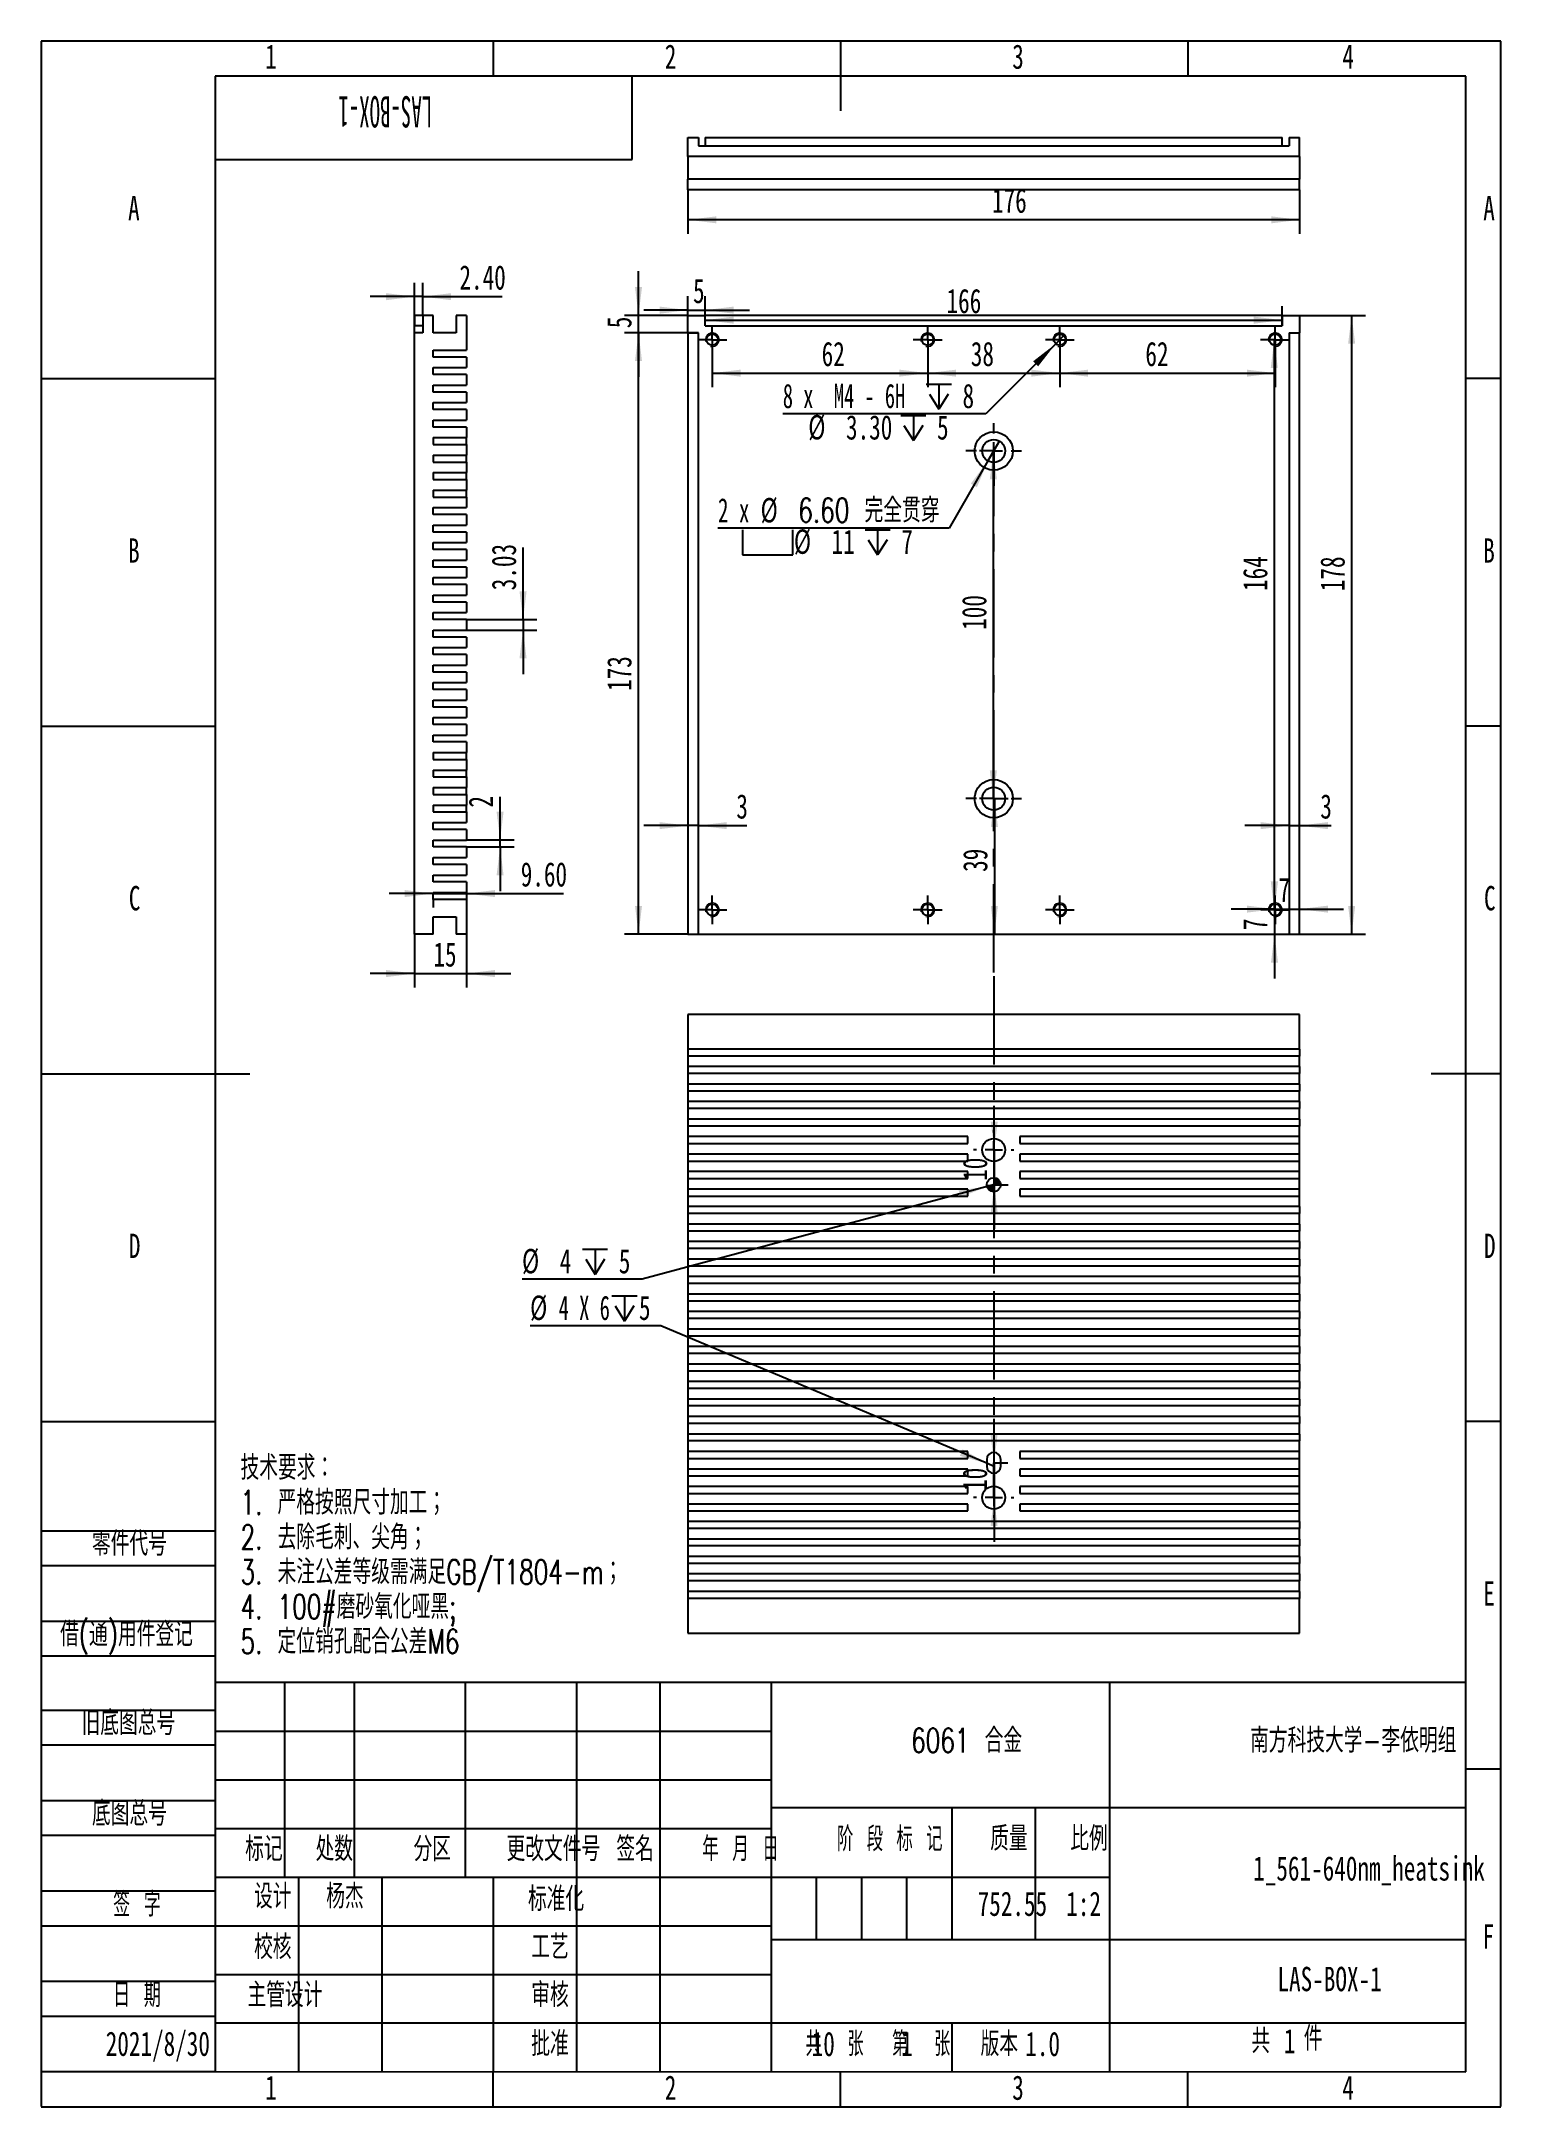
# Model space of a CAD drawing. Header units: millimetres. Extents: x 0 to 210, y 0 to 297.
import ezdxf

# ---------------------------------------------------------------- set-up
doc = ezdxf.new("R2010")
doc.units = ezdxf.units.MM
doc.linetypes.add('CENTERX2', pattern=[20.32, 12.7, -2.54, 2.54, -2.54])
doc.layers.add('图框', color=7, linetype='Continuous')
doc.layers.add('图纸格式', color=7, linetype='Continuous')
doc.styles.add('SLDTEXTSTYLE0', font='TXT', dxfattribs={"width": 0.7, "bigfont": 'bigfont'})
doc.styles.add('SLDTEXTSTYLE1', font='TXT', dxfattribs={"width": 0.62, "bigfont": 'bigfont'})
doc.styles.add('SLDTEXTSTYLE2', font='TXT', dxfattribs={"width": 0.614286, "bigfont": 'bigfont'})
doc.styles.add('SLDTEXTSTYLE3', font='TXT', dxfattribs={"width": 0.6, "bigfont": 'bigfont'})
doc.styles.add('SLDTEXTSTYLE4', font='TXT', dxfattribs={"width": 0.633333, "bigfont": 'bigfont'})
doc.styles.add('SLDTEXTSTYLE5', font='TXT', dxfattribs={"width": 0.7})
doc.styles.add('SLDTEXTSTYLE6', font='TXT', dxfattribs={"width": 0.49})
doc.styles.add('SLDTEXTSTYLE7', font='TXT', dxfattribs={"width": 0.633333})
doc.styles.add('SLDTEXTSTYLE8', font='TXT', dxfattribs={"width": 0.616667})
doc.styles.add('SLDTEXTSTYLE9', font='TXT', dxfattribs={"width": 0.62})
doc.dimstyles.new('SLDDIMSTYLE0', dxfattribs={"dimtxt": 3.5, "dimasz": 4.08, "dimexe": 0, "dimexo": 0.0625, "dimgap": 0.875, "dimtad": 2, "dimlfac": 2, "dimrnd": 1e-09, "dimzin": 12, "dimdsep": 46, "dimtxsty": 'SLDTEXTSTYLE5', "dimsah": 1, "dimcen": 0.09, "dimadec": 0, "dimazin": 3, "dimtfac": 1, "dimtofl": 0, "dimtmove": 0, "dimatfit": 3, "dimfxl": 0, "dimfrac": 2, "dimtolj": 1, "dimtzin": 12, "dimarcsym": 0})
doc.dimstyles.new('SLDDIMSTYLE1', dxfattribs={"dimtxt": 3.5, "dimasz": 4.08, "dimexe": 0, "dimexo": 0.0625, "dimgap": 0.875, "dimtad": 2, "dimlfac": 2, "dimrnd": 1e-09, "dimzin": 12, "dimdsep": 46, "dimtxsty": 'SLDTEXTSTYLE5', "dimsah": 1, "dimcen": 0.09, "dimadec": 0, "dimazin": 3, "dimtfac": 1, "dimtmove": 0, "dimatfit": 0, "dimfxl": 0, "dimfrac": 2, "dimtolj": 1, "dimtzin": 12, "dimarcsym": 0})
doc.dimstyles.new('SLDDIMSTYLE2', dxfattribs={"dimtxt": 3.5, "dimasz": 4.08, "dimexe": 0, "dimexo": 0.0625, "dimgap": 0.875, "dimtad": 0, "dimtih": 1, "dimtoh": 1, "dimlfac": 2, "dimrnd": 1e-09, "dimzin": 4, "dimdsep": 46, "dimtxsty": 'SLDTEXTSTYLE5', "dimblk1": 'NONE', "dimsah": 1, "dimcen": 0, "dimadec": 0, "dimazin": 1, "dimtfac": 1, "dimtmove": 0, "dimatfit": 3, "dimldrblk": 'NONE', "dimfxl": 0, "dimfrac": 2, "dimtolj": 1, "dimtzin": 12, "dimarcsym": 0})
doc.dimstyles.new('SLDDIMSTYLE3', dxfattribs={"dimtxt": 3.5, "dimasz": 4.08, "dimexe": 0, "dimexo": 0.0625, "dimgap": 0.875, "dimtad": 0, "dimtih": 1, "dimtoh": 1, "dimdec": 6, "dimlfac": 2, "dimrnd": 1e-09, "dimzin": 12, "dimdsep": 46, "dimtxsty": 'SLDTEXTSTYLE5', "dimblk1": 'NONE', "dimsah": 1, "dimcen": 0, "dimadec": 0, "dimazin": 3, "dimtfac": 1, "dimtmove": 0, "dimatfit": 3, "dimldrblk": 'NONE', "dimfxl": 0, "dimfrac": 2, "dimtolj": 1, "dimtzin": 12, "dimarcsym": 0})
doc.dimstyles.new('SLDDIMSTYLE4', dxfattribs={"dimtxt": 3.5, "dimasz": 4.08, "dimexe": 0, "dimexo": 0.0625, "dimgap": 0.875, "dimtad": 2, "dimlfac": 2, "dimrnd": 1e-09, "dimzin": 4, "dimdsep": 46, "dimtxsty": 'SLDTEXTSTYLE5', "dimsah": 1, "dimcen": 0.09, "dimadec": 0, "dimazin": 1, "dimtfac": 1, "dimtmove": 0, "dimatfit": 0, "dimfxl": 0, "dimfrac": 2, "dimtolj": 1, "dimtzin": 12, "dimarcsym": 0})
doc.dimstyles.new('SLDDIMSTYLE5', dxfattribs={"dimtxt": 3.5, "dimasz": 4.08, "dimexe": 0, "dimexo": 0.0625, "dimgap": 0.875, "dimtad": 0, "dimtih": 1, "dimtoh": 1, "dimdec": 6, "dimlfac": 2, "dimrnd": 1e-09, "dimzin": 12, "dimdsep": 46, "dimtxsty": 'SLDTEXTSTYLE5', "dimblk1": 'NONE', "dimsah": 1, "dimcen": 0, "dimadec": 0, "dimazin": 3, "dimtfac": 1, "dimtmove": 0, "dimatfit": 3, "dimldrblk": 'NONE', "dimfxl": 0, "dimfrac": 2, "dimtolj": 1, "dimtzin": 12, "dimarcsym": 0})
doc.dimstyles.new('SLDDIMSTYLE6', dxfattribs={"dimtxt": 3.5, "dimasz": 4.08, "dimexe": 0, "dimexo": 0.0625, "dimgap": 0.875, "dimtad": 0, "dimtih": 1, "dimtoh": 1, "dimdec": 6, "dimlfac": 2, "dimrnd": 1e-09, "dimzin": 12, "dimdsep": 46, "dimtxsty": 'SLDTEXTSTYLE5', "dimsah": 1, "dimcen": 0, "dimadec": 0, "dimazin": 3, "dimtfac": 1, "dimtofl": 0, "dimtmove": 0, "dimatfit": 3, "dimfxl": 0, "dimfrac": 2, "dimtolj": 1, "dimtzin": 12, "dimarcsym": 0})

msp = doc.modelspace()

# ---------------------------------------------------------------- texts
at = {"color": 7, "linetype": 'Continuous', "lineweight": 0, "char_height": 3.5, "attachment_point": 2, "style": 'SLDTEXTSTYLE5'}
for s, insert in [('1', (33.04444444, 296.54775852)), ('2', (90.54444444, 296.54775852)), ('3', (140.54444444, 296.54775852)), ('4', (188.04444444, 296.54775852))]:
    msp.add_mtext(s, dxfattribs=dict(at, insert=insert))
at = {"layer": '图框', "insert": (49.49480756, 284.60815616), "char_height": 4.5, "attachment_point": 2, "rotation": 180, "style": 'SLDTEXTSTYLE6'}
msp.add_mtext('LAS-BOX-1', dxfattribs=at)
at = {"layer": '图框', "char_height": 3.5}
for s, insert, attachment_point, style in [('A', (13.32031252, 274.77069777), 2, 'SLDTEXTSTYLE5'), ('A', (208.32031252, 274.77069777), 2, 'SLDTEXTSTYLE5'), ('B', (13.32031252, 225.52069777), 2, 'SLDTEXTSTYLE5'), ('B', (208.32031252, 225.52069777), 2, 'SLDTEXTSTYLE5'), ('C', (13.42725694, 175.52069777), 2, 'SLDTEXTSTYLE5'), ('C', (208.42725694, 175.52069777), 2, 'SLDTEXTSTYLE5'), ('D', (13.42968752, 125.52069777), 2, 'SLDTEXTSTYLE5'), ('D', (208.42968752, 125.52069777), 2, 'SLDTEXTSTYLE5'), ('零件代号', (7.29211667, 82.70329204), 1, 'SLDTEXTSTYLE0'), ('E', (208.31788194, 75.52069777), 2, 'SLDTEXTSTYLE5'), ('借(通)用件登记', (2.70461632, 69.67773255), 1, 'SLDTEXTSTYLE0'), ('旧底图总号', (5.79211643, 56.90530001), 1, 'SLDTEXTSTYLE0'), ('6061 合金', (133.15133933, 54.39905289), 2, 'SLDTEXTSTYLE0'), ('南方科技大学-李依明组', (188.77901833, 54.39905289), 2, 'SLDTEXTSTYLE0'), ('底图总号', (7.29211667, 43.88526413), 1, 'SLDTEXTSTYLE0'), ('标记', (32.04010752, 38.78855981), 2, 'SLDTEXTSTYLE0'), ('处数', (42.16063697, 38.78855981), 2, 'SLDTEXTSTYLE0'), ('分区', (56.25990084, 38.78855981), 2, 'SLDTEXTSTYLE0'), ('更改文件号', (73.68047433, 38.78855981), 2, 'SLDTEXTSTYLE0'), ('签名', (85.44110771, 38.78855981), 2, 'SLDTEXTSTYLE0'), ('年 月 日', (100.61729645, 38.78855981), 2, 'SLDTEXTSTYLE1'), ('阶 段 标 记', (122.08305005, 40.21624708), 2, 'SLDTEXTSTYLE2'), ('质量', (139.22666099, 40.28618167), 2, 'SLDTEXTSTYLE0'), ('比例', (150.75914226, 40.28618167), 2, 'SLDTEXTSTYLE0'), ('1_561-640nm_heatsink', (191.04672593, 35.99341121), 2, 'SLDTEXTSTYLE5'), ('签 字', (13.76749305, 30.80699396), 2, 'SLDTEXTSTYLE4'), ('设计', (33.31082705, 31.97276116), 2, 'SLDTEXTSTYLE0'), ('杨杰', (43.69188705, 31.97276145), 2, 'SLDTEXTSTYLE0'), ('标准化', (74.07404119, 31.59203863), 2, 'SLDTEXTSTYLE0'), ('752.55', (139.73247117, 30.90835364), 2, 'SLDTEXTSTYLE5'), ('1:2', (149.98622562, 30.90835364), 2, 'SLDTEXTSTYLE5'), ('校核', (33.31082705, 24.70216765), 2, 'SLDTEXTSTYLE0'), ('工艺', (73.19661051, 24.70216765), 2, 'SLDTEXTSTYLE0'), ('F', (208.22430554, 26.21096062), 2, 'SLDTEXTSTYLE5'), ('日 期', (13.76749305, 17.7869982), 2, 'SLDTEXTSTYLE4'), ('主管设计', (35.06082713, 17.78791054), 2, 'SLDTEXTSTYLE0'), ('审核', (73.19661051, 17.79738322), 2, 'SLDTEXTSTYLE0'), ('LAS-BOX-1', (185.37745564, 20.08420473), 2, 'SLDTEXTSTYLE5'), ('2021/8/30', (16.76850515, 10.77839845), 2, 'SLDTEXTSTYLE5'), ('批准', (73.19904103, 10.77839816), 2, 'SLDTEXTSTYLE0'), ('共  张', (114.13669954, 10.74831967), 2, 'SLDTEXTSTYLE3'), ('10', (110.84850132, 10.74831996), 1, 'SLDTEXTSTYLE5'), ('第  张', (126.6114846, 10.74831967), 2, 'SLDTEXTSTYLE3'), ('1', (123.72354153, 10.74831996), 1, 'SLDTEXTSTYLE5'), ('版本', (137.85227334, 10.74831967), 2, 'SLDTEXTSTYLE0'), ('1.0', (141.58901891, 10.74831996), 1, 'SLDTEXTSTYLE5'), ('共', (174.12816581, 11.16637501), 1, 'SLDTEXTSTYLE0'), ('件', (181.66002737, 11.52216087), 1, 'SLDTEXTSTYLE0'), ('1', (33.04444444, 4.46096062), 2, 'SLDTEXTSTYLE5'), ('2', (90.54444444, 4.46096062), 2, 'SLDTEXTSTYLE5'), ('3', (140.54444444, 4.46096062), 2, 'SLDTEXTSTYLE5'), ('4', (188.04444444, 4.46096062), 2, 'SLDTEXTSTYLE5')]:
    msp.add_mtext(s, dxfattribs=dict(at, insert=insert, attachment_point=attachment_point, style=style))
at = {"layer": '图纸格式', "insert": (178.79285063, 11.1663753), "char_height": 3.5, "attachment_point": 1, "style": 'SLDTEXTSTYLE5'}
msp.add_mtext('1', dxfattribs=at)

# ---------------------------------------------------------------- blocks, each defined once
blk = doc.blocks.new('SW_NOTE_0')
at = {"layer": '图纸格式', "color": 0, "char_height": 3.5, "attachment_point": 1, "style": 'SLDTEXTSTYLE0'}
for s, insert in [('技术要求：', (0, 4.51)), ('1. 严格按照尺寸加工；', (0, -0.49)), ('2. 去除毛刺、尖角；', (0, -5.49)), ('3. 未注公差等级需满足GB/T1804-m；', (0, -10.49)), ('4. 100#磨砂氧化哑黑;', (0, -15.49)), ('5. 定位销孔配合公差M6', (0, -20.49))]:
    blk.add_mtext(s, dxfattribs=dict(at, insert=insert))
blk = doc.blocks.new('_D')
at = {"layer": '图纸格式'}
for p, q in [((181.05, 257.59), (190.55, 257.59)), ((188.55, 257.59), (188.55, 168.59)), ((181.05, 168.59), (190.55, 168.59))]:
    blk.add_line(p, q, dxfattribs=at)
for points in [[(188.55, 257.59), (188.04, 253.51), (189.06, 253.51)], [(188.55, 168.59), (189.06, 172.67), (188.04, 172.67)]]:
    blk.add_solid(points, dxfattribs=at)
at = {"layer": '图纸格式', "insert": (184.04, 217.92), "char_height": 3.5, "attachment_point": 1, "rotation": 90, "style": 'SLDTEXTSTYLE5'}
blk.add_mtext('178', dxfattribs=at)
blk = doc.blocks.new('_D_1')
at = {"layer": '图纸格式'}
for p, q in [((127.55, 252.01), (127.55, 247.28)), ((146.55, 252.01), (146.55, 247.28)), ((127.55, 249.28), (146.55, 249.28))]:
    blk.add_line(p, q, dxfattribs=at)
for points in [[(127.55, 249.28), (131.63, 248.77), (131.63, 249.78)], [(146.55, 249.28), (142.47, 249.78), (142.47, 248.77)]]:
    blk.add_solid(points, dxfattribs=at)
at = {"layer": '图纸格式', "insert": (133.75, 253.79), "char_height": 3.5, "attachment_point": 1, "style": 'SLDTEXTSTYLE5'}
blk.add_mtext('38', dxfattribs=at)
blk = doc.blocks.new('_D_2')
at = {"layer": '图纸格式'}
for p, q in [((146.55, 252.01), (146.55, 247.28)), ((177.55, 252.01), (177.55, 247.28)), ((146.55, 249.28), (177.55, 249.28))]:
    blk.add_line(p, q, dxfattribs=at)
for points in [[(146.55, 249.28), (150.63, 248.77), (150.63, 249.78)], [(177.55, 249.28), (173.47, 249.78), (173.47, 248.77)]]:
    blk.add_solid(points, dxfattribs=at)
at = {"layer": '图纸格式', "insert": (158.87, 253.79), "char_height": 3.5, "attachment_point": 1, "style": 'SLDTEXTSTYLE5'}
blk.add_mtext('62', dxfattribs=at)
blk = doc.blocks.new('_D_3')
at = {"layer": '图纸格式'}
for p, q in [((96.55, 254.09), (96.55, 247.28)), ((127.55, 252.01), (127.55, 247.28)), ((96.55, 249.28), (127.55, 249.28))]:
    blk.add_line(p, q, dxfattribs=at)
for points in [[(96.55, 249.28), (100.63, 248.77), (100.63, 249.78)], [(127.55, 249.28), (123.47, 249.78), (123.47, 248.77)]]:
    blk.add_solid(points, dxfattribs=at)
at = {"layer": '图纸格式', "insert": (112.29, 253.79), "char_height": 3.5, "attachment_point": 1, "style": 'SLDTEXTSTYLE5'}
blk.add_mtext('62', dxfattribs=at)
blk = doc.blocks.new('_D_4')
at = {"layer": '图纸格式'}
for p, q in [((177.55, 254.09), (175.42, 254.09)), ((177.42, 254.09), (177.42, 172.09))]:
    blk.add_line(p, q, dxfattribs=at)
for points in [[(177.42, 254.09), (176.91, 250.01), (177.93, 250.01)], [(177.42, 172.09), (177.93, 176.17), (176.91, 176.17)]]:
    blk.add_solid(points, dxfattribs=at)
at = {"layer": '图纸格式', "insert": (172.91, 217.95), "char_height": 3.5, "attachment_point": 1, "rotation": 90, "style": 'SLDTEXTSTYLE5'}
blk.add_mtext('164', dxfattribs=at)
blk = doc.blocks.new('_D_5')
at = {"layer": '图纸格式'}
for p, q in [((137.05, 238.09), (134.99, 238.09)), ((136.99, 238.09), (136.99, 188.09)), ((137.05, 188.09), (134.99, 188.09))]:
    blk.add_line(p, q, dxfattribs=at)
for points in [[(136.99, 238.09), (136.48, 234.01), (137.5, 234.01)], [(136.99, 188.09), (137.5, 192.17), (136.48, 192.17)]]:
    blk.add_solid(points, dxfattribs=at)
at = {"layer": '图纸格式', "insert": (132.48, 212.36), "char_height": 3.5, "attachment_point": 1, "rotation": 90, "style": 'SLDTEXTSTYLE5'}
blk.add_mtext('100', dxfattribs=at)
blk = doc.blocks.new('_D_6')
at = {"layer": '图纸格式'}
for p, q in [((137.05, 188.09), (139.14, 188.09)), ((137.14, 188.09), (137.14, 168.59))]:
    blk.add_line(p, q, dxfattribs=at)
for points in [[(137.14, 188.09), (136.63, 184.01), (137.65, 184.01)], [(137.14, 168.59), (137.65, 172.67), (136.63, 172.67)]]:
    blk.add_solid(points, dxfattribs=at)
at = {"layer": '图纸格式', "insert": (132.63, 177.55), "char_height": 3.5, "attachment_point": 1, "rotation": 90, "style": 'SLDTEXTSTYLE5'}
blk.add_mtext('39', dxfattribs=at)
blk = doc.blocks.new('_D_7')
at = {"layer": '图纸格式'}
for p, q in [((177.45, 172.09), (177.45, 178.44)), ((177.45, 172.09), (177.45, 168.59)), ((177.45, 168.59), (177.45, 162.24))]:
    blk.add_line(p, q, dxfattribs=at)
for points in [[(177.45, 172.09), (177.95, 176.17), (176.94, 176.17)], [(177.45, 168.59), (176.94, 164.51), (177.95, 164.51)]]:
    blk.add_solid(points, dxfattribs=at)
at = {"layer": '图纸格式', "insert": (172.93, 169.17), "char_height": 3.5, "attachment_point": 1, "rotation": 90, "style": 'SLDTEXTSTYLE5'}
blk.add_mtext('7', dxfattribs=at)
blk = doc.blocks.new('_D_8')
at = {"layer": '图纸格式'}
for p, q in [((177.55, 172.2), (171.2, 172.2)), ((177.55, 172.2), (181.05, 172.2)), ((181.05, 172.2), (187.4, 172.2))]:
    blk.add_line(p, q, dxfattribs=at)
for points in [[(177.55, 172.2), (173.47, 172.7), (173.47, 171.69)], [(181.05, 172.2), (185.13, 171.69), (185.13, 172.7)]]:
    blk.add_solid(points, dxfattribs=at)
at = {"layer": '图纸格式', "insert": (178.03, 176.71), "char_height": 3.5, "attachment_point": 1, "style": 'SLDTEXTSTYLE5'}
blk.add_mtext('7', dxfattribs=at)
blk = doc.blocks.new('_D_9')
at = {"layer": '图纸格式'}
for p, q in [((93.05, 184.2), (86.7, 184.2)), ((94.55, 184.2), (93.05, 184.2)), ((94.55, 184.2), (101.54, 184.2))]:
    blk.add_line(p, q, dxfattribs=at)
for points in [[(93.05, 184.2), (88.97, 184.71), (88.97, 183.7)], [(94.55, 184.2), (98.63, 183.7), (98.63, 184.71)]]:
    blk.add_solid(points, dxfattribs=at)
at = {"layer": '图纸格式', "insert": (100.01, 188.72), "char_height": 3.5, "attachment_point": 1, "style": 'SLDTEXTSTYLE5'}
blk.add_mtext('3', dxfattribs=at)
blk = doc.blocks.new('_D_10')
at = {"layer": '图纸格式'}
for p, q in [((179.55, 184.2), (173.2, 184.2)), ((179.55, 184.2), (181.05, 184.2)), ((181.05, 184.2), (185.58, 184.2))]:
    blk.add_line(p, q, dxfattribs=at)
for points in [[(179.55, 184.2), (175.47, 184.71), (175.47, 183.7)], [(181.05, 184.2), (185.13, 183.7), (185.13, 184.71)]]:
    blk.add_solid(points, dxfattribs=at)
at = {"layer": '图纸格式', "insert": (184.04, 188.72), "char_height": 3.5, "attachment_point": 1, "style": 'SLDTEXTSTYLE5'}
blk.add_mtext('3', dxfattribs=at)
blk = doc.blocks.new('_D_11')
at = {"layer": '图纸格式'}
for p, q in [((94.55, 255.09), (83.94, 255.09)), ((85.94, 168.59), (85.94, 255.09)), ((93.05, 168.59), (83.94, 168.59))]:
    blk.add_line(p, q, dxfattribs=at)
for points in [[(85.94, 255.09), (85.43, 251.01), (86.44, 251.01)], [(85.94, 168.59), (86.44, 172.67), (85.43, 172.67)]]:
    blk.add_solid(points, dxfattribs=at)
at = {"layer": '图纸格式', "insert": (81.42, 203.57), "char_height": 3.5, "attachment_point": 1, "rotation": 90, "style": 'SLDTEXTSTYLE5'}
blk.add_mtext('173', dxfattribs=at)
blk = doc.blocks.new('_D_12')
at = {"layer": '图纸格式'}
for p, q in [((95.55, 256.09), (95.55, 258.9)), ((178.55, 256.09), (178.55, 258.9)), ((95.55, 256.9), (178.55, 256.9))]:
    blk.add_line(p, q, dxfattribs=at)
for points in [[(95.55, 256.9), (99.63, 256.39), (99.63, 257.41)], [(178.55, 256.9), (174.47, 257.41), (174.47, 256.39)]]:
    blk.add_solid(points, dxfattribs=at)
at = {"layer": '图纸格式', "insert": (130.26, 261.41), "char_height": 3.5, "attachment_point": 1, "style": 'SLDTEXTSTYLE5'}
blk.add_mtext('166', dxfattribs=at)
blk = doc.blocks.new('_D_13')
at = {"layer": '图纸格式'}
for p, q in [((85.94, 257.59), (85.94, 263.94)), ((93.05, 257.59), (83.94, 257.59)), ((85.94, 255.09), (85.94, 257.59)), ((93.05, 255.09), (83.94, 255.09)), ((85.94, 255.09), (85.94, 248.74))]:
    blk.add_line(p, q, dxfattribs=at)
for points in [[(85.94, 257.59), (86.44, 261.67), (85.43, 261.67)], [(85.94, 255.09), (85.43, 251.01), (86.44, 251.01)]]:
    blk.add_solid(points, dxfattribs=at)
at = {"layer": '图纸格式', "insert": (81.42, 255.74), "char_height": 3.5, "attachment_point": 1, "rotation": 90, "style": 'SLDTEXTSTYLE5'}
blk.add_mtext('5', dxfattribs=at)
blk = doc.blocks.new('_D_14')
at = {"layer": '图纸格式'}
for p, q in [((93.05, 257.59), (93.05, 260.34)), ((95.55, 257.59), (95.55, 260.34)), ((93.05, 258.34), (86.7, 258.34)), ((93.05, 258.34), (95.55, 258.34)), ((95.55, 258.34), (101.9, 258.34))]:
    blk.add_line(p, q, dxfattribs=at)
for points in [[(93.05, 258.34), (88.97, 258.85), (88.97, 257.83)], [(95.55, 258.34), (99.63, 257.83), (99.63, 258.85)]]:
    blk.add_solid(points, dxfattribs=at)
at = {"layer": '图纸格式', "insert": (93.78, 262.85), "char_height": 3.5, "attachment_point": 1, "style": 'SLDTEXTSTYLE5'}
blk.add_mtext('5', dxfattribs=at)
blk = doc.blocks.new('SW_SYMBOL_HOLE_SPOT')
at = {"layer": '图纸格式', "color": 0}
for p, q in [((0, 875), (0, 75)), ((1600, 75), (1600, 875)), ((0, 75), (1600, 75))]:
    blk.add_line(p, q, dxfattribs=at)
blk = doc.blocks.new('SW_SYMBOL_HOLE_DEPTH')
at = {"layer": '图纸格式', "color": 0}
for p, q in [((0, 875), (800, 875)), ((400, 875), (400, 75)), ((100, 555), (400, 75)), ((700, 555), (400, 75))]:
    blk.add_line(p, q, dxfattribs=at)
blk = doc.blocks.new('_D_15')
at = {"layer": '图纸格式'}
for p, q in [((137.87, 239.52), (136.22, 236.66)), ((136.22, 236.66), (130.64, 226.98)), ((130.64, 226.98), (97.37, 226.98))]:
    blk.add_line(p, q, dxfattribs=at)
blk.add_solid([(136.22, 236.66), (133.75, 233.38), (134.63, 232.87)], dxfattribs=at)
at = {"layer": '图纸格式', "xscale": 0.004511737089201878, "yscale": 0.004511737089201878, "zscale": 0.004511737089201878}
for name, p in [('SW_SYMBOL_HOLE_SPOT', (100.92, 222.8)), ('SW_SYMBOL_HOLE_DEPTH', (118.54, 222.8))]:
    blk.add_blockref(name, p, dxfattribs=at)
at = {"layer": '图纸格式', "char_height": 3.5, "attachment_point": 1}
for s, insert, style in [('2 x', (97.37, 231.3), 'SLDTEXTSTYLE7'), ('%%c', (103.5, 231.32), 'SLDTEXTSTYLE5'), ('6.60 完全贯穿', (108.93, 231.3), 'SLDTEXTSTYLE0'), ('%%c', (108.29, 226.8), 'SLDTEXTSTYLE5'), ('11', (113.71, 226.79), 'SLDTEXTSTYLE5'), ('7', (123.75, 226.79), 'SLDTEXTSTYLE5')]:
    blk.add_mtext(s, dxfattribs=dict(at, insert=insert, style=style))
blk = doc.blocks.new('_None')
blk = doc.blocks.new('_D_16')
at = {"layer": '图纸格式'}
for p, q in [((145.97, 253.5), (135.89, 243.42)), ((147.13, 254.67), (145.97, 253.5)), ((135.89, 243.42), (106.7, 243.42))]:
    blk.add_line(p, q, dxfattribs=at)
blk.add_solid([(145.97, 253.5), (142.72, 250.98), (143.44, 250.26)], dxfattribs=at)
at = {"layer": '图纸格式', "xscale": 0.004511737089201878, "yscale": 0.004511737089201878, "zscale": 0.004511737089201878}
for p in [(127.34, 243.76), (123.68, 239.24)]:
    blk.add_blockref('SW_SYMBOL_HOLE_DEPTH', p, dxfattribs=at)
at = {"layer": '图纸格式', "char_height": 3.5, "attachment_point": 1}
for s, insert, style in [('8 x  M4 - 6H', (106.7, 247.75), 'SLDTEXTSTYLE8'), ('8', (132.56, 247.75), 'SLDTEXTSTYLE5'), ('%%c', (110.36, 243.25), 'SLDTEXTSTYLE5'), ('3.30', (115.79, 243.23), 'SLDTEXTSTYLE5'), ('5', (128.89, 243.23), 'SLDTEXTSTYLE5')]:
    blk.add_mtext(s, dxfattribs=dict(at, insert=insert, style=style))
blk = doc.blocks.new('SW_CENTERMARKSYMBOL_0')
at = {"layer": '图纸格式', "color": 0}
for p, q in [((0, 2.5), (0, 4)), ((-2.5, 0), (-4, 0)), ((0, 0), (-1.25, 0)), ((0, 0), (0, 1.25)), ((0, 0), (0, -1.25)), ((0, 0), (1.25, 0)), ((2.5, 0), (4, 0)), ((0, -2.5), (0, -4))]:
    blk.add_line(p, q, dxfattribs=at)
blk = doc.blocks.new('SW_CENTERMARKSYMBOL_1')
at = {"layer": '图纸格式', "color": 0}
for p, q in [((0, 2.5), (0, 4)), ((-2.5, 0), (-4, 0)), ((0, 0), (-1.25, 0)), ((0, 0), (0, 1.25)), ((0, 0), (0, -1.25)), ((0, 0), (1.25, 0)), ((2.5, 0), (4, 0)), ((0, -2.5), (0, -4))]:
    blk.add_line(p, q, dxfattribs=at)
blk = doc.blocks.new('SW_CENTERMARKSYMBOL_2')
at = {"layer": '图纸格式', "color": 0}
for p, q in [((-1.25, 0), (-2.075, 0)), ((0, 0), (-1.25, 0)), ((0, 1.25), (0, 2.075)), ((0, 0), (0, 1.25)), ((0, 0), (0, -1.25)), ((0, 0), (1.25, 0)), ((1.25, 0), (2.075, 0)), ((0, -1.25), (0, -2.075))]:
    blk.add_line(p, q, dxfattribs=at)
blk = doc.blocks.new('SW_CENTERMARKSYMBOL_3')
at = {"layer": '图纸格式', "color": 0}
for p, q in [((-1.25, 0), (-2.075, 0)), ((0, 0), (-1.25, 0)), ((0, 1.25), (0, 2.075)), ((0, 0), (0, 1.25)), ((0, 0), (0, -1.25)), ((0, 0), (1.25, 0)), ((1.25, 0), (2.075, 0)), ((0, -1.25), (0, -2.075))]:
    blk.add_line(p, q, dxfattribs=at)
blk = doc.blocks.new('SW_CENTERMARKSYMBOL_4')
at = {"layer": '图纸格式', "color": 0}
for p, q in [((-1.25, 0), (-2.075, 0)), ((0, 0), (-1.25, 0)), ((0, 1.25), (0, 2.075)), ((0, 0), (0, 1.25)), ((0, 0), (0, -1.25)), ((0, 0), (1.25, 0)), ((1.25, 0), (2.075, 0)), ((0, -1.25), (0, -2.075))]:
    blk.add_line(p, q, dxfattribs=at)
blk = doc.blocks.new('SW_CENTERMARKSYMBOL_5')
at = {"layer": '图纸格式', "color": 0}
for p, q in [((-1.25, 0), (-2.075, 0)), ((0, 0), (-1.25, 0)), ((0, 1.25), (0, 2.075)), ((0, 0), (0, 1.25)), ((0, 0), (0, -1.25)), ((0, 0), (1.25, 0)), ((1.25, 0), (2.075, 0)), ((0, -1.25), (0, -2.075))]:
    blk.add_line(p, q, dxfattribs=at)
blk = doc.blocks.new('SW_CENTERMARKSYMBOL_6')
at = {"layer": '图纸格式', "color": 0}
for p, q in [((-1.25, 0), (-2.075, 0)), ((0, 0), (-1.25, 0)), ((0, 1.25), (0, 2.075)), ((0, 0), (0, 1.25)), ((0, 0), (0, -1.25)), ((0, 0), (1.25, 0)), ((1.25, 0), (2.075, 0)), ((0, -1.25), (0, -2.075))]:
    blk.add_line(p, q, dxfattribs=at)
blk = doc.blocks.new('SW_CENTERMARKSYMBOL_7')
at = {"layer": '图纸格式', "color": 0}
for p, q in [((-1.25, 0), (-2.075, 0)), ((0, 0), (-1.25, 0)), ((0, 1.25), (0, 2.075)), ((0, 0), (0, 1.25)), ((0, 0), (0, -1.25)), ((0, 0), (1.25, 0)), ((1.25, 0), (2.075, 0)), ((0, -1.25), (0, -2.075))]:
    blk.add_line(p, q, dxfattribs=at)
blk = doc.blocks.new('SW_CENTERMARKSYMBOL_8')
at = {"layer": '图纸格式', "color": 0}
for p, q in [((-1.25, 0), (-2.075, 0)), ((0, 0), (-1.25, 0)), ((0, 1.25), (0, 2.075)), ((0, 0), (0, 1.25)), ((0, 0), (0, -1.25)), ((0, 0), (1.25, 0)), ((1.25, 0), (2.075, 0)), ((0, -1.25), (0, -2.075))]:
    blk.add_line(p, q, dxfattribs=at)
blk = doc.blocks.new('SW_CENTERMARKSYMBOL_9')
at = {"layer": '图纸格式', "color": 0}
for p, q in [((-1.25, 0), (-2.075, 0)), ((0, 0), (-1.25, 0)), ((0, 1.25), (0, 2.075)), ((0, 0), (0, 1.25)), ((0, 0), (0, -1.25)), ((0, 0), (1.25, 0)), ((1.25, 0), (2.075, 0)), ((0, -1.25), (0, -2.075))]:
    blk.add_line(p, q, dxfattribs=at)
blk = doc.blocks.new('_D_17')
at = {"layer": '图纸格式'}
for p, q in [((53.69, 255.09), (53.69, 262.28)), ((54.89, 257.59), (54.89, 262.28)), ((53.69, 260.28), (47.34, 260.28)), ((54.89, 260.28), (53.69, 260.28)), ((54.89, 260.28), (66.31, 260.28))]:
    blk.add_line(p, q, dxfattribs=at)
for points in [[(53.69, 260.28), (49.61, 260.78), (49.61, 259.77)], [(54.89, 260.28), (58.97, 259.77), (58.97, 260.78)]]:
    blk.add_solid(points, dxfattribs=at)
at = {"layer": '图纸格式', "insert": (60.17, 264.79), "char_height": 3.5, "attachment_point": 1, "style": 'SLDTEXTSTYLE5'}
blk.add_mtext('2.40', dxfattribs=at)
blk = doc.blocks.new('_D_18')
at = {"layer": '图纸格式'}
for p, q in [((53.69, 168.59), (53.69, 160.93)), ((61.19, 168.59), (61.19, 160.93)), ((53.69, 162.93), (47.34, 162.93)), ((53.69, 162.93), (61.19, 162.93)), ((61.19, 162.93), (67.54, 162.93))]:
    blk.add_line(p, q, dxfattribs=at)
for points in [[(53.69, 162.93), (49.61, 163.44), (49.61, 162.42)], [(61.19, 162.93), (65.27, 162.42), (65.27, 163.44)]]:
    blk.add_solid(points, dxfattribs=at)
at = {"layer": '图纸格式', "insert": (56.42, 167.44), "char_height": 3.5, "attachment_point": 1, "style": 'SLDTEXTSTYLE5'}
blk.add_mtext('15', dxfattribs=at)
blk = doc.blocks.new('_D_19')
at = {"layer": '图纸格式'}
for p, q in [((66.02, 182.14), (66.02, 188.34)), ((61.19, 182.14), (68.02, 182.14)), ((66.02, 181.14), (66.02, 182.14)), ((61.19, 181.14), (68.02, 181.14)), ((66.02, 181.14), (66.02, 174.79))]:
    blk.add_line(p, q, dxfattribs=at)
for points in [[(66.02, 182.14), (66.52, 186.22), (65.51, 186.22)], [(66.02, 181.14), (65.51, 177.06), (66.52, 177.06)]]:
    blk.add_solid(points, dxfattribs=at)
at = {"layer": '图纸格式', "insert": (61.5, 186.8), "char_height": 3.5, "attachment_point": 1, "rotation": 90, "style": 'SLDTEXTSTYLE5'}
blk.add_mtext('2', dxfattribs=at)
blk = doc.blocks.new('_D_20')
at = {"layer": '图纸格式'}
for p, q in [((69.32, 213.84), (69.32, 224.19)), ((61.19, 213.84), (71.32, 213.84)), ((61.19, 212.33), (71.32, 212.33)), ((69.32, 213.84), (69.32, 212.33)), ((69.32, 212.33), (69.32, 205.98))]:
    blk.add_line(p, q, dxfattribs=at)
for points in [[(69.32, 213.84), (69.83, 217.92), (68.81, 217.92)], [(69.32, 212.33), (68.81, 208.25), (69.83, 208.25)]]:
    blk.add_solid(points, dxfattribs=at)
at = {"layer": '图纸格式', "insert": (64.81, 218.05), "char_height": 3.5, "attachment_point": 1, "rotation": 90, "style": 'SLDTEXTSTYLE5'}
blk.add_mtext('3.03', dxfattribs=at)
blk = doc.blocks.new('_D_21')
at = {"layer": '图纸格式'}
for p, q in [((56.39, 174.43), (50.04, 174.43)), ((56.39, 174.43), (61.19, 174.43)), ((56.39, 173.59), (56.39, 172.43)), ((61.19, 174.59), (61.19, 172.43)), ((61.19, 174.43), (75.12, 174.43))]:
    blk.add_line(p, q, dxfattribs=at)
for points in [[(56.39, 174.43), (52.31, 174.94), (52.31, 173.93)], [(61.19, 174.43), (65.27, 173.93), (65.27, 174.94)]]:
    blk.add_solid(points, dxfattribs=at)
at = {"layer": '图纸格式', "insert": (68.99, 178.95), "char_height": 3.5, "attachment_point": 1, "style": 'SLDTEXTSTYLE5'}
blk.add_mtext('9.60', dxfattribs=at)
blk = doc.blocks.new('_D_22')
at = {"layer": '图纸格式'}
for p, q in [((93.05, 275.65), (93.05, 269.33)), ((181.05, 275.65), (181.05, 269.33)), ((181.05, 271.33), (93.05, 271.33))]:
    blk.add_line(p, q, dxfattribs=at)
for points in [[(93.05, 271.33), (97.13, 270.82), (97.13, 271.83)], [(181.05, 271.33), (176.97, 271.83), (176.97, 270.82)]]:
    blk.add_solid(points, dxfattribs=at)
at = {"layer": '图纸格式', "insert": (136.8, 275.84), "char_height": 3.5, "attachment_point": 1, "style": 'SLDTEXTSTYLE5'}
blk.add_mtext('176', dxfattribs=at)
blk = doc.blocks.new('_D_23')
at = {"layer": '图纸格式'}
for p, q in [((137.12, 137.56), (137.12, 143.91)), ((137.12, 137.56), (137.12, 132.56)), ((137.05, 132.56), (139.12, 132.56)), ((137.12, 132.56), (137.12, 126.21))]:
    blk.add_line(p, q, dxfattribs=at)
for points in [[(137.12, 137.56), (137.62, 141.64), (136.61, 141.64)], [(137.12, 132.56), (136.61, 128.48), (137.62, 128.48)]]:
    blk.add_solid(points, dxfattribs=at)
at = {"layer": '图纸格式', "insert": (132.6, 133.12), "char_height": 3.5, "attachment_point": 1, "rotation": 90, "style": 'SLDTEXTSTYLE5'}
blk.add_mtext('10', dxfattribs=at)
blk = doc.blocks.new('_D_24')
at = {"layer": '图纸格式'}
for p, q in [((137.09, 92.56), (137.09, 98.91)), ((137.05, 92.56), (139.09, 92.56)), ((137.09, 92.56), (137.09, 87.56)), ((137.09, 87.56), (137.09, 81.21))]:
    blk.add_line(p, q, dxfattribs=at)
for points in [[(137.09, 92.56), (137.6, 96.64), (136.59, 96.64)], [(137.09, 87.56), (136.59, 83.48), (137.6, 83.48)]]:
    blk.add_solid(points, dxfattribs=at)
at = {"layer": '图纸格式', "insert": (132.58, 88.52), "char_height": 3.5, "attachment_point": 1, "rotation": 90, "style": 'SLDTEXTSTYLE5'}
blk.add_mtext('10', dxfattribs=at)
blk = doc.blocks.new('_D_25')
at = {"layer": '图纸格式'}
for p, q in [((136.08, 132.3), (86.44, 118.99)), ((138.01, 132.82), (136.08, 132.3)), ((86.44, 118.99), (69.17, 118.99))]:
    blk.add_line(p, q, dxfattribs=at)
blk.add_solid([(136.08, 132.3), (132.01, 131.74), (132.27, 130.76)], dxfattribs=at)
at = {"layer": '图纸格式', "xscale": 0.004511737089201878, "yscale": 0.004511737089201878, "zscale": 0.004511737089201878}
blk.add_blockref('SW_SYMBOL_HOLE_DEPTH', (77.88, 119.33), dxfattribs=at)
at = {"layer": '图纸格式', "char_height": 3.5, "attachment_point": 1, "style": 'SLDTEXTSTYLE5'}
for s, insert in [('%%c', (69.17, 123.33)), ('4', (74.6, 123.32)), ('5', (83.1, 123.32))]:
    blk.add_mtext(s, dxfattribs=dict(at, insert=insert))
blk = doc.blocks.new('_D_26')
at = {"layer": '图纸格式'}
for p, q in [((89.13, 112.28), (70.33, 112.28)), ((136.13, 92.45), (89.13, 112.28)), ((137.05, 92.06), (136.13, 92.45))]:
    blk.add_line(p, q, dxfattribs=at)
blk.add_solid([(136.13, 92.45), (132.57, 94.51), (132.17, 93.57)], dxfattribs=at)
at = {"layer": '图纸格式', "xscale": 0.004511737089201878, "yscale": 0.004511737089201878, "zscale": 0.004511737089201878}
blk.add_blockref('SW_SYMBOL_HOLE_DEPTH', (82.11, 112.62), dxfattribs=at)
at = {"layer": '图纸格式', "char_height": 3.5, "attachment_point": 1}
for s, insert, style in [('%%c', (70.33, 116.62), 'SLDTEXTSTYLE5'), ('4 X 6', (74.44, 116.61), 'SLDTEXTSTYLE9'), ('5', (86, 116.61), 'SLDTEXTSTYLE5')]:
    blk.add_mtext(s, dxfattribs=dict(at, insert=insert, style=style))
blk = doc.blocks.new('SW_CENTERMARKSYMBOL_10')
at = {"layer": '图纸格式', "color": 0}
for p, q in [((-2.5, 0), (-2.9, 0)), ((0, 0), (-1.25, 0)), ((0, 2.5), (0, 2.9)), ((0, 0), (0, 1.25)), ((0, 0), (0, -1.25)), ((0, 0), (1.25, 0)), ((2.5, 0), (2.9, 0)), ((0, -2.5), (0, -2.9))]:
    blk.add_line(p, q, dxfattribs=at)
blk = doc.blocks.new('SW_CENTERMARKSYMBOL_11')
at = {"layer": '图纸格式', "color": 0}
for p, q in [((-2.5, 0), (-2.9, 0)), ((0, 0), (-1.25, 0)), ((0, 2.5), (0, 2.9)), ((0, 0), (0, 1.25)), ((0, 0), (0, -1.25)), ((0, 0), (1.25, 0)), ((2.5, 0), (2.9, 0)), ((0, -2.5), (0, -2.9))]:
    blk.add_line(p, q, dxfattribs=at)
blk = doc.blocks.new('SW_DOWELSYMBOL_0')
at = {"linetype": 'Continuous', "lineweight": 18}
h = blk.add_hatch(color=0, dxfattribs=at)
edge = h.paths.add_edge_path(flags=0)
edge.add_arc((0, 0), 1, 180, 270)
edge.add_line((0, -1), (0, 0))
edge.add_line((0, 0), (-1, 0))
h = blk.add_hatch(color=0, dxfattribs=at)
edge = h.paths.add_edge_path(flags=0)
edge.add_arc((0, 0), 1, 0, 90)
edge.add_line((0, 1), (0, 0))
edge.add_line((0, 0), (1, 0))
at = {"layer": '图纸格式', "color": 0}
blk.add_circle((0, 0), 1, dxfattribs=at)

# ---------------------------------------------------------------- dimensions: what is measured, and where the dimension line sits
at = {"layer": '图纸格式'}
for base, p1, p2, dimstyle, picture, middle in [((93.04876778, 271.32541536), (181.04876778, 275.65359713), (93.04876778, 275.65359713), 'SLDDIMSTYLE0', '_D_22', (139.09808685, 271.32541536)), ((53.69249153, 260.27698372), (54.89249153, 257.58669745), (53.69249153, 255.08669745), 'SLDDIMSTYLE4', '_D_17', (63.23949049, 260.27698372)), ((95.54876778, 258.34053737), (93.04876778, 257.58669745), (95.54876778, 257.58669745), 'SLDDIMSTYLE1', '_D_14', (94.54754151, 258.34053737)), ((178.54876778, 256.89790416), (95.54876778, 256.08669745), (178.54876778, 256.08669745), 'SLDDIMSTYLE0', '_D_12', (132.55789646, 256.89790416)), ((127.54876778, 249.27579222), (96.54876778, 254.08669745), (127.54876778, 252.01169745), 'SLDDIMSTYLE0', '_D_3', (113.82721526, 249.27579222)), ((146.54876778, 249.27579222), (127.54876778, 252.01169745), (146.54876778, 252.01169745), 'SLDDIMSTYLE0', '_D_1', (135.28240364, 249.27579222)), ((177.54876778, 249.27579222), (146.54876778, 252.01169745), (177.54876778, 252.01169745), 'SLDDIMSTYLE0', '_D_2', (160.40604849, 249.27579222)), ((93.04876778, 184.20473729), (94.54876778, 168.58669745), (93.04876778, 168.58669745), 'SLDDIMSTYLE1', '_D_9', (100.77316001, 184.20473729)), ((181.04876778, 184.20473729), (179.54876778, 168.58669745), (181.04876778, 168.58669745), 'SLDDIMSTYLE1', '_D_10', (184.81161555, 184.20473729)), ((61.19249153, 174.4335388), (56.39249153, 174.58669745), (61.19249153, 174.58669745), 'SLDDIMSTYLE4', '_D_21', (72.05739538, 174.4335388)), ((181.04876778, 172.19539731), (177.54876778, 174.16169745), (181.04876778, 168.58669745), 'SLDDIMSTYLE1', '_D_8', (178.79782845, 172.19539731)), ((61.19249153, 162.92918381), (53.69249153, 168.58669745), (61.19249153, 168.58669745), 'SLDDIMSTYLE1', '_D_18', (57.9524985, 162.92918381))]:
    dim = msp.add_linear_dim(base=base, p1=p1, p2=p2, dimstyle=dimstyle, dxfattribs=at)
    dim.commit()
    dim.dimension.update_dxf_attribs({"geometry": picture, "text_midpoint": middle, "dimtype": 160})
for base, p1, p2, dimstyle, picture, middle in [((85.93607869, 257.58669745), (93.04876778, 255.08669745), (93.04876778, 257.58669745), 'SLDDIMSTYLE1', '_D_13', (85.93607869, 256.51146466)), ((188.54785562, 168.58669745), (181.04876778, 257.58669745), (181.04876778, 168.58669745), 'SLDDIMSTYLE0', '_D', (188.54785562, 220.21983446)), ((85.93607869, 255.08669745), (93.04876778, 168.58669745), (94.54876778, 255.08669745), 'SLDDIMSTYLE0', '_D_11', (85.93607869, 205.87033141)), ((177.42210944, 172.08669745), (177.54876778, 254.08669745), (175.47376778, 172.08669745), 'SLDDIMSTYLE0', '_D_4', (177.42210944, 220.2531688)), ((136.98793239, 188.08669745), (137.04876778, 238.08669745), (137.04876778, 188.08669745), 'SLDDIMSTYLE0', '_D_5', (136.98793239, 214.66747658)), ((69.31769415, 212.32863293), (61.19249153, 213.84476196), (61.19249153, 212.32863293), 'SLDDIMSTYLE1', '_D_20', (69.31769415, 221.12338733)), ((66.01613124, 182.13508454), (61.19249153, 181.13508454), (61.19249153, 182.13508454), 'SLDDIMSTYLE1', '_D_19', (66.01613124, 187.56930641)), ((137.13998445, 168.58669745), (137.04876778, 188.08669745), (181.04876778, 168.58669745), 'SLDDIMSTYLE0', '_D_6', (137.13998445, 179.08105912)), ((177.44599803, 168.58669745), (175.47376778, 172.08669745), (181.04876778, 168.58669745), 'SLDDIMSTYLE1', '_D_7', (177.44599803, 169.9365688)), ((137.11547141, 132.56351419), (139.94876778, 137.56351419), (137.04876778, 132.56351419), 'SLDDIMSTYLE1', '_D_23', (137.11547141, 134.6583973)), ((137.09421715, 87.56351419), (137.04876778, 92.56351419), (139.94876778, 87.56351419), 'SLDDIMSTYLE1', '_D_24', (137.09421715, 90.05531982))]:
    dim = msp.add_linear_dim(base=base, p1=p1, p2=p2, angle=90, dimstyle=dimstyle, dxfattribs=at)
    dim.commit()
    dim.dimension.update_dxf_attribs({"geometry": picture, "text_midpoint": middle, "dimtype": 160})
dim = msp.add_diameter_dim_2p(p1=(147.1318737, 254.6703176), p2=(145.96566186, 253.50307729), text='8 x  M4 - 6H {\\fGDT;x} 8\\P%%c 3.30 {\\fGDT;x} 5\\P', dimstyle='SLDDIMSTYLE3', override={"dimpost": '<>'}, dxfattribs=at)
dim.commit()
dim.dimension.update_dxf_attribs({"geometry": '_D_16', "text_midpoint": (120.5047636, 243.23541424), "dimtype": 163})
for p1, p2, text, dimstyle, picture, middle in [((137.87324431, 239.51594146), (136.22429125, 236.65745343), '2 x <> 完全贯穿\\P{\\fGDT;v}%%c 11 {\\fGDT;x} 7\\P', 'SLDDIMSTYLE2', '_D_15', (113.21044447, 226.78936695)), ((138.01464875, 132.82250057), (136.0828868, 132.30452782), '<> {\\fGDT;x} 5\\P', 'SLDDIMSTYLE5', '_D_25', (77.01060527, 121.06432439))]:
    dim = msp.add_diameter_dim_2p(p1=p1, p2=p2, text=text, dimstyle=dimstyle, dxfattribs=at)
    dim.commit()
    dim.dimension.update_dxf_attribs({"geometry": picture, "text_midpoint": middle, "dimtype": 163})
dim = msp.add_radius_dim(center=(137.04876778, 92.06351419), mpoint=(136.12741924, 92.45225173), text='%%c<> X 6{\\fGDT;x}5\\P', dimstyle='SLDDIMSTYLE6', override={"dimpost": '<>'}, dxfattribs=at)
dim.commit()
dim.dimension.update_dxf_attribs({"geometry": '_D_26', "text_midpoint": (78.9342318, 114.354342), "dimtype": 164})

# ---------------------------------------------------------------- linework, layer by layer
at = {"color": 7, "linetype": 'Continuous', "lineweight": 25}
for p, q in [((93.04876778, 280.45359713), (93.04876778, 283.15359713)), ((93.04876778, 283.15359713), (94.54876778, 283.15359713)), ((94.54876778, 283.15359713), (94.54876778, 281.95359713)), ((95.54876778, 283.15359713), (178.54876778, 283.15359713)), ((95.54876778, 283.15359713), (95.54876778, 281.95359713)), ((178.54876778, 281.95359713), (178.54876778, 283.15359713)), ((179.54876778, 283.15359713), (179.54876778, 281.95359713)), ((179.54876778, 283.15359713), (181.04876778, 283.15359713)), ((181.04876778, 280.45359713), (181.04876778, 283.15359713)), ((181.04876778, 280.45359713), (93.04876778, 280.45359713)), ((93.04876778, 280.45359713), (93.04876778, 277.15359713)), ((94.54876778, 281.95359713), (179.54876778, 281.95359713)), ((181.04876778, 280.45359713), (181.04876778, 277.15359713)), ((181.04876778, 277.15359713), (93.04876778, 277.15359713)), ((93.04876778, 275.65359713), (93.04876778, 277.15359713)), ((181.04876778, 275.65359713), (181.04876778, 277.15359713)), ((181.04876778, 275.65359713), (93.04876778, 275.65359713)), ((53.69249153, 257.58669745), (53.69249153, 256.08669745)), ((54.89249153, 257.58669745), (53.69249153, 257.58669745)), ((54.89249153, 256.08669745), (53.69249153, 256.08669745)), ((54.89249153, 257.58669745), (54.89249153, 255.08669745)), ((56.39249153, 257.58669745), (54.89249153, 257.58669745)), ((56.39249153, 255.08669745), (56.39249153, 257.58669745)), ((59.69249153, 257.58669745), (59.69249153, 255.08669745)), ((61.19249153, 257.58669745), (59.69249153, 257.58669745)), ((61.19249153, 257.58669745), (61.19249153, 252.58669745)), ((93.04876778, 255.08669745), (93.04876778, 257.58669745)), ((93.04876778, 257.58669745), (95.54876778, 257.58669745)), ((95.54876778, 256.08669745), (95.54876778, 257.58669745)), ((178.54876778, 257.58669745), (95.54876778, 257.58669745)), ((95.54876778, 256.08669745), (178.54876778, 256.08669745)), ((178.54876778, 257.58669745), (178.54876778, 256.08669745)), ((178.54876778, 257.58669745), (181.04876778, 257.58669745)), ((181.04876778, 257.58669745), (181.04876778, 255.08669745)), ((53.69249153, 168.58669745), (53.69249153, 255.08669745)), ((54.89249153, 255.08669745), (53.69249153, 255.08669745)), ((59.69249153, 255.08669745), (56.39249153, 255.08669745)), ((56.39249153, 252.58669745), (61.19249153, 252.58669745)), ((56.39249153, 251.58669745), (56.39249153, 252.58669745)), ((93.04876778, 255.08669745), (94.54876778, 255.08669745)), ((93.04876778, 255.08669745), (93.04876778, 168.58669745)), ((94.54876778, 168.58669745), (94.54876778, 255.08669745)), ((179.54876778, 255.08669745), (181.04876778, 255.08669745)), ((179.54876778, 255.08669745), (179.54876778, 168.58669745)), ((181.04876778, 168.58669745), (181.04876778, 255.08669745)), ((61.19249153, 251.58669745), (56.39249153, 251.58669745)), ((56.39249153, 250.07056841), (61.19249153, 250.07056841)), ((56.39249153, 249.07056841), (56.39249153, 250.07056841)), ((61.19249153, 251.58669745), (61.19249153, 250.07056841)), ((61.19249153, 249.07056841), (56.39249153, 249.07056841)), ((56.39249153, 247.55443938), (61.19249153, 247.55443938)), ((56.39249153, 246.55443938), (56.39249153, 247.55443938)), ((61.19249153, 246.55443938), (56.39249153, 246.55443938)), ((61.19249153, 249.07056841), (61.19249153, 247.55443938)), ((61.19249153, 246.55443938), (61.19249153, 245.03831035)), ((56.39249153, 245.03831035), (61.19249153, 245.03831035)), ((56.39249153, 244.03831035), (56.39249153, 245.03831035)), ((61.19249153, 244.03831035), (56.39249153, 244.03831035)), ((61.19249153, 244.03831035), (61.19249153, 242.52218132)), ((56.39249153, 242.52218132), (61.19249153, 242.52218132)), ((56.39249153, 241.52218132), (56.39249153, 242.52218132)), ((61.19249153, 241.52218132), (56.39249153, 241.52218132)), ((61.19249153, 241.52218132), (61.19249153, 240.00605228)), ((56.39249153, 240.00605228), (61.19249153, 240.00605228)), ((56.39249153, 240.00605228), (56.39249153, 239.00605228)), ((56.39249153, 239.00605228), (61.19249153, 239.00605228)), ((61.19249153, 239.00605228), (61.19249153, 240.00605228)), ((61.19249153, 239.00605228), (61.19249153, 237.48992325)), ((56.39249153, 237.48992325), (61.19249153, 237.48992325)), ((56.39249153, 237.48992325), (56.39249153, 236.48992325)), ((56.39249153, 236.48992325), (61.19249153, 236.48992325)), ((56.39249153, 234.97379422), (61.19249153, 234.97379422)), ((56.39249153, 234.97379422), (56.39249153, 233.97379422)), ((61.19249153, 236.48992325), (61.19249153, 237.48992325)), ((61.19249153, 236.48992325), (61.19249153, 234.97379422)), ((61.19249153, 233.97379422), (61.19249153, 234.97379422)), ((56.39249153, 233.97379422), (61.19249153, 233.97379422)), ((56.39249153, 232.45766519), (61.19249153, 232.45766519)), ((56.39249153, 232.45766519), (56.39249153, 231.45766519)), ((61.19249153, 233.97379422), (61.19249153, 232.45766519)), ((61.19249153, 231.45766519), (61.19249153, 232.45766519)), ((56.39249153, 231.45766519), (61.19249153, 231.45766519)), ((56.39249153, 229.94153616), (61.19249153, 229.94153616)), ((56.39249153, 228.94153616), (56.39249153, 229.94153616)), ((61.19249153, 228.94153616), (56.39249153, 228.94153616)), ((61.19249153, 231.45766519), (61.19249153, 229.94153616)), ((61.19249153, 228.94153616), (61.19249153, 227.42540712)), ((56.39249153, 227.42540712), (61.19249153, 227.42540712)), ((56.39249153, 226.42540712), (56.39249153, 227.42540712)), ((61.19249153, 226.42540712), (56.39249153, 226.42540712)), ((61.19249153, 226.42540712), (61.19249153, 224.90927809)), ((56.39249153, 224.90927809), (61.19249153, 224.90927809)), ((56.39249153, 223.90927809), (56.39249153, 224.90927809)), ((61.19249153, 223.90927809), (56.39249153, 223.90927809)), ((61.19249153, 223.90927809), (61.19249153, 222.39314906)), ((56.39249153, 222.39314906), (61.19249153, 222.39314906)), ((56.39249153, 221.39314906), (56.39249153, 222.39314906)), ((61.19249153, 221.39314906), (56.39249153, 221.39314906)), ((56.39249153, 219.87702003), (61.19249153, 219.87702003)), ((56.39249153, 218.87702003), (56.39249153, 219.87702003)), ((61.19249153, 221.39314906), (61.19249153, 219.87702003)), ((61.19249153, 218.87702003), (56.39249153, 218.87702003)), ((56.39249153, 217.36089099), (61.19249153, 217.36089099)), ((56.39249153, 216.36089099), (56.39249153, 217.36089099)), ((61.19249153, 218.87702003), (61.19249153, 217.36089099)), ((61.19249153, 216.36089099), (56.39249153, 216.36089099)), ((56.39249153, 214.84476196), (61.19249153, 214.84476196)), ((56.39249153, 213.84476196), (56.39249153, 214.84476196)), ((61.19249153, 216.36089099), (61.19249153, 214.84476196)), ((61.19249153, 213.84476196), (56.39249153, 213.84476196)), ((56.39249153, 212.32863293), (61.19249153, 212.32863293)), ((56.39249153, 211.32863293), (56.39249153, 212.32863293)), ((61.19249153, 211.32863293), (56.39249153, 211.32863293)), ((61.19249153, 213.84476196), (61.19249153, 212.32863293)), ((61.19249153, 211.32863293), (61.19249153, 209.8125039)), ((56.39249153, 209.8125039), (61.19249153, 209.8125039)), ((56.39249153, 208.8125039), (56.39249153, 209.8125039)), ((61.19249153, 208.8125039), (56.39249153, 208.8125039)), ((61.19249153, 208.8125039), (61.19249153, 207.29637486)), ((56.39249153, 207.29637486), (61.19249153, 207.29637486)), ((56.39249153, 206.29637486), (56.39249153, 207.29637486)), ((61.19249153, 206.29637486), (56.39249153, 206.29637486)), ((61.19249153, 206.29637486), (61.19249153, 204.78024583)), ((56.39249153, 204.78024583), (61.19249153, 204.78024583)), ((56.39249153, 203.78024583), (56.39249153, 204.78024583)), ((61.19249153, 203.78024583), (56.39249153, 203.78024583)), ((56.39249153, 202.2641168), (61.19249153, 202.2641168)), ((56.39249153, 201.2641168), (56.39249153, 202.2641168)), ((61.19249153, 203.78024583), (61.19249153, 202.2641168)), ((61.19249153, 201.2641168), (56.39249153, 201.2641168)), ((56.39249153, 198.74798777), (56.39249153, 199.74798777)), ((56.39249153, 199.74798777), (61.19249153, 199.74798777)), ((61.19249153, 201.2641168), (61.19249153, 199.74798777)), ((61.19249153, 198.74798777), (56.39249153, 198.74798777)), ((56.39249153, 197.23185874), (61.19249153, 197.23185874)), ((56.39249153, 196.23185874), (56.39249153, 197.23185874)), ((61.19249153, 196.23185874), (56.39249153, 196.23185874)), ((61.19249153, 198.74798777), (61.19249153, 197.23185874)), ((61.19249153, 196.23185874), (61.19249153, 194.7157297)), ((56.39249153, 194.7157297), (61.19249153, 194.7157297)), ((56.39249153, 194.7157297), (56.39249153, 193.7157297)), ((56.39249153, 193.7157297), (61.19249153, 193.7157297)), ((61.19249153, 193.7157297), (61.19249153, 194.7157297)), ((61.19249153, 193.7157297), (61.19249153, 192.19960067)), ((56.39249153, 192.19960067), (61.19249153, 192.19960067)), ((56.39249153, 192.19960067), (56.39249153, 191.19960067)), ((56.39249153, 191.19960067), (61.19249153, 191.19960067)), ((61.19249153, 191.19960067), (61.19249153, 192.19960067)), ((61.19249153, 191.19960067), (61.19249153, 189.68347164)), ((56.39249153, 189.68347164), (61.19249153, 189.68347164)), ((56.39249153, 189.68347164), (56.39249153, 188.68347164)), ((56.39249153, 188.68347164), (61.19249153, 188.68347164)), ((56.39249153, 187.16734261), (61.19249153, 187.16734261)), ((56.39249153, 187.16734261), (56.39249153, 186.16734261)), ((61.19249153, 188.68347164), (61.19249153, 189.68347164)), ((61.19249153, 188.68347164), (61.19249153, 187.16734261)), ((61.19249153, 186.16734261), (61.19249153, 187.16734261)), ((56.39249153, 186.16734261), (61.19249153, 186.16734261)), ((56.39249153, 184.65121357), (61.19249153, 184.65121357)), ((56.39249153, 183.65121357), (56.39249153, 184.65121357)), ((61.19249153, 186.16734261), (61.19249153, 184.65121357)), ((61.19249153, 183.65121357), (56.39249153, 183.65121357)), ((56.39249153, 182.13508454), (61.19249153, 182.13508454)), ((56.39249153, 181.13508454), (56.39249153, 182.13508454)), ((61.19249153, 183.65121357), (61.19249153, 182.13508454)), ((61.19249153, 181.13508454), (56.39249153, 181.13508454)), ((56.39249153, 179.61895551), (61.19249153, 179.61895551)), ((56.39249153, 178.61895551), (56.39249153, 179.61895551)), ((61.19249153, 178.61895551), (56.39249153, 178.61895551)), ((61.19249153, 181.13508454), (61.19249153, 179.61895551)), ((61.19249153, 178.61895551), (61.19249153, 177.10282648)), ((56.39249153, 177.10282648), (61.19249153, 177.10282648)), ((56.39249153, 176.10282648), (56.39249153, 177.10282648)), ((61.19249153, 176.10282648), (56.39249153, 176.10282648)), ((61.19249153, 176.10282648), (61.19249153, 174.58669745)), ((56.39249153, 174.58669745), (61.19249153, 174.58669745)), ((56.39249153, 173.58669745), (56.39249153, 174.58669745)), ((61.19249153, 173.58669745), (56.39249153, 173.58669745)), ((61.19249153, 173.58669745), (61.19249153, 168.58669745)), ((56.39249153, 171.08669745), (59.69249153, 171.08669745)), ((56.39249153, 168.58669745), (56.39249153, 171.08669745)), ((59.69249153, 171.08669745), (59.69249153, 168.58669745)), ((56.39249153, 168.58669745), (53.69249153, 168.58669745)), ((61.19249153, 168.58669745), (59.69249153, 168.58669745)), ((93.04876778, 168.58669745), (94.54876778, 168.58669745)), ((94.54876778, 168.58669745), (179.54876778, 168.58669745)), ((179.54876778, 168.58669745), (181.04876778, 168.58669745)), ((181.04876778, 157.06351419), (93.04876778, 157.06351419)), ((93.04876778, 157.06351419), (93.04876778, 152.06351419)), ((181.04876778, 152.06351419), (181.04876778, 157.06351419)), ((181.04876778, 152.06351419), (93.04876778, 152.06351419)), ((93.04876778, 152.06351419), (93.04876778, 151.06351419)), ((181.04876778, 152.06351419), (181.04876778, 151.06351419)), ((181.04876778, 151.06351419), (93.04876778, 151.06351419)), ((93.04876778, 151.06351419), (93.04876778, 149.54738516)), ((181.04876778, 149.54738516), (93.04876778, 149.54738516)), ((93.04876778, 149.54738516), (93.04876778, 148.54738516)), ((181.04876778, 148.54738516), (93.04876778, 148.54738516)), ((93.04876778, 148.54738516), (93.04876778, 147.03125613)), ((181.04876778, 149.54738516), (181.04876778, 151.06351419)), ((181.04876778, 149.54738516), (181.04876778, 148.54738516)), ((181.04876778, 147.03125613), (181.04876778, 148.54738516)), ((181.04876778, 147.03125613), (93.04876778, 147.03125613)), ((93.04876778, 147.03125613), (93.04876778, 146.03125613)), ((181.04876778, 146.03125613), (93.04876778, 146.03125613)), ((93.04876778, 146.03125613), (93.04876778, 144.5151271)), ((181.04876778, 147.03125613), (181.04876778, 146.03125613)), ((181.04876778, 144.5151271), (181.04876778, 146.03125613)), ((181.04876778, 144.5151271), (93.04876778, 144.5151271)), ((93.04876778, 144.5151271), (93.04876778, 143.5151271)), ((181.04876778, 143.5151271), (93.04876778, 143.5151271)), ((93.04876778, 143.5151271), (93.04876778, 141.99899807)), ((181.04876778, 144.5151271), (181.04876778, 143.5151271)), ((181.04876778, 141.99899807), (181.04876778, 143.5151271)), ((181.04876778, 141.99899807), (93.04876778, 141.99899807)), ((93.04876778, 141.99899807), (93.04876778, 140.99899807)), ((181.04876778, 140.99899807), (93.04876778, 140.99899807)), ((93.04876778, 140.99899807), (93.04876778, 139.48286903)), ((181.04876778, 141.99899807), (181.04876778, 140.99899807)), ((181.04876778, 139.48286903), (181.04876778, 140.99899807)), ((133.29876778, 139.48286903), (93.04876778, 139.48286903)), ((93.04876778, 139.48286903), (93.04876778, 138.48286903)), ((93.04876778, 138.48286903), (133.29876778, 138.48286903)), ((93.04876778, 138.48286903), (93.04876778, 136.96674)), ((133.29876778, 136.96674), (93.04876778, 136.96674)), ((93.04876778, 136.96674), (93.04876778, 135.96674)), ((133.29876778, 138.48286903), (133.29876778, 139.48286903)), ((133.29876778, 135.96674), (133.29876778, 136.96674)), ((181.04876778, 139.48286903), (140.79876778, 139.48286903)), ((140.79876778, 139.48286903), (140.79876778, 138.48286903)), ((140.79876778, 138.48286903), (181.04876778, 138.48286903)), ((181.04876778, 136.96674), (140.79876778, 136.96674)), ((140.79876778, 136.96674), (140.79876778, 135.96674)), ((181.04876778, 138.48286903), (181.04876778, 139.48286903)), ((181.04876778, 136.96674), (181.04876778, 138.48286903)), ((181.04876778, 135.96674), (181.04876778, 136.96674)), ((93.04876778, 135.96674), (133.29876778, 135.96674)), ((93.04876778, 135.96674), (93.04876778, 134.45061097)), ((133.29876778, 134.45061097), (93.04876778, 134.45061097)), ((93.04876778, 134.45061097), (93.04876778, 133.45061097)), ((133.29876778, 133.45061097), (133.29876778, 134.45061097)), ((140.79876778, 135.96674), (181.04876778, 135.96674)), ((181.04876778, 134.45061097), (140.79876778, 134.45061097)), ((140.79876778, 134.45061097), (140.79876778, 133.45061097)), ((181.04876778, 134.45061097), (181.04876778, 135.96674)), ((181.04876778, 133.45061097), (181.04876778, 134.45061097)), ((93.04876778, 133.45061097), (133.29876778, 133.45061097)), ((93.04876778, 133.45061097), (93.04876778, 131.93448194)), ((133.29876778, 131.93448194), (93.04876778, 131.93448194)), ((93.04876778, 131.93448194), (93.04876778, 130.93448194)), ((93.04876778, 130.93448194), (133.29876778, 130.93448194)), ((93.04876778, 130.93448194), (93.04876778, 129.4183529)), ((133.29876778, 130.93448194), (133.29876778, 131.93448194)), ((140.79876778, 133.45061097), (181.04876778, 133.45061097)), ((181.04876778, 131.93448194), (140.79876778, 131.93448194)), ((140.79876778, 131.93448194), (140.79876778, 130.93448194)), ((140.79876778, 130.93448194), (181.04876778, 130.93448194)), ((181.04876778, 131.93448194), (181.04876778, 133.45061097)), ((181.04876778, 130.93448194), (181.04876778, 131.93448194)), ((181.04876778, 129.4183529), (181.04876778, 130.93448194)), ((181.04876778, 129.4183529), (93.04876778, 129.4183529)), ((93.04876778, 129.4183529), (93.04876778, 128.4183529)), ((181.04876778, 128.4183529), (93.04876778, 128.4183529)), ((93.04876778, 128.4183529), (93.04876778, 126.90222387)), ((181.04876778, 129.4183529), (181.04876778, 128.4183529)), ((181.04876778, 126.90222387), (181.04876778, 128.4183529)), ((181.04876778, 126.90222387), (93.04876778, 126.90222387)), ((93.04876778, 126.90222387), (93.04876778, 125.90222387)), ((181.04876778, 125.90222387), (93.04876778, 125.90222387)), ((93.04876778, 125.90222387), (93.04876778, 124.38609484)), ((181.04876778, 126.90222387), (181.04876778, 125.90222387)), ((181.04876778, 124.38609484), (181.04876778, 125.90222387)), ((181.04876778, 124.38609484), (93.04876778, 124.38609484)), ((93.04876778, 124.38609484), (93.04876778, 123.38609484)), ((181.04876778, 123.38609484), (93.04876778, 123.38609484)), ((93.04876778, 123.38609484), (93.04876778, 121.86996581)), ((181.04876778, 121.86996581), (93.04876778, 121.86996581)), ((93.04876778, 121.86996581), (93.04876778, 120.86996581)), ((181.04876778, 124.38609484), (181.04876778, 123.38609484)), ((181.04876778, 121.86996581), (181.04876778, 123.38609484)), ((181.04876778, 121.86996581), (181.04876778, 120.86996581)), ((181.04876778, 120.86996581), (93.04876778, 120.86996581)), ((93.04876778, 120.86996581), (93.04876778, 119.35383678)), ((181.04876778, 119.35383678), (93.04876778, 119.35383678)), ((93.04876778, 119.35383678), (93.04876778, 118.35383678)), ((181.04876778, 119.35383678), (181.04876778, 120.86996581)), ((181.04876778, 119.35383678), (181.04876778, 118.35383678)), ((181.04876778, 118.35383678), (93.04876778, 118.35383678)), ((93.04876778, 118.35383678), (93.04876778, 116.83770774)), ((181.04876778, 116.83770774), (93.04876778, 116.83770774)), ((93.04876778, 116.83770774), (93.04876778, 115.83770774)), ((181.04876778, 116.83770774), (181.04876778, 118.35383678)), ((181.04876778, 116.83770774), (181.04876778, 115.83770774)), ((181.04876778, 115.83770774), (93.04876778, 115.83770774)), ((93.04876778, 115.83770774), (93.04876778, 114.32157871)), ((181.04876778, 114.32157871), (93.04876778, 114.32157871)), ((93.04876778, 114.32157871), (93.04876778, 113.32157871)), ((181.04876778, 113.32157871), (93.04876778, 113.32157871)), ((93.04876778, 113.32157871), (93.04876778, 111.80544968)), ((181.04876778, 114.32157871), (181.04876778, 115.83770774)), ((181.04876778, 114.32157871), (181.04876778, 113.32157871)), ((181.04876778, 111.80544968), (181.04876778, 113.32157871)), ((181.04876778, 111.80544968), (93.04876778, 111.80544968)), ((93.04876778, 111.80544968), (93.04876778, 110.80544968)), ((181.04876778, 110.80544968), (93.04876778, 110.80544968)), ((93.04876778, 110.80544968), (93.04876778, 109.28932065)), ((181.04876778, 111.80544968), (181.04876778, 110.80544968)), ((181.04876778, 109.28932065), (181.04876778, 110.80544968)), ((181.04876778, 109.28932065), (93.04876778, 109.28932065)), ((93.04876778, 109.28932065), (93.04876778, 108.28932065)), ((181.04876778, 108.28932065), (93.04876778, 108.28932065)), ((93.04876778, 108.28932065), (93.04876778, 106.77319161)), ((181.04876778, 109.28932065), (181.04876778, 108.28932065)), ((181.04876778, 106.77319161), (181.04876778, 108.28932065)), ((181.04876778, 106.77319161), (93.04876778, 106.77319161)), ((93.04876778, 106.77319161), (93.04876778, 105.77319161)), ((181.04876778, 105.77319161), (93.04876778, 105.77319161)), ((93.04876778, 105.77319161), (93.04876778, 104.25706258)), ((181.04876778, 104.25706258), (93.04876778, 104.25706258)), ((93.04876778, 104.25706258), (93.04876778, 103.25706258)), ((181.04876778, 106.77319161), (181.04876778, 105.77319161)), ((181.04876778, 104.25706258), (181.04876778, 105.77319161)), ((181.04876778, 104.25706258), (181.04876778, 103.25706258)), ((181.04876778, 103.25706258), (93.04876778, 103.25706258)), ((93.04876778, 103.25706258), (93.04876778, 101.74093355)), ((181.04876778, 101.74093355), (93.04876778, 101.74093355)), ((93.04876778, 101.74093355), (93.04876778, 100.74093355)), ((181.04876778, 101.74093355), (181.04876778, 103.25706258)), ((181.04876778, 101.74093355), (181.04876778, 100.74093355)), ((181.04876778, 100.74093355), (93.04876778, 100.74093355)), ((93.04876778, 100.74093355), (93.04876778, 99.22480452)), ((181.04876778, 99.22480452), (93.04876778, 99.22480452)), ((93.04876778, 99.22480452), (93.04876778, 98.22480452)), ((181.04876778, 98.22480452), (93.04876778, 98.22480452)), ((93.04876778, 98.22480452), (93.04876778, 96.70867548)), ((181.04876778, 99.22480452), (181.04876778, 100.74093355)), ((181.04876778, 99.22480452), (181.04876778, 98.22480452)), ((181.04876778, 96.70867548), (181.04876778, 98.22480452)), ((181.04876778, 96.70867548), (93.04876778, 96.70867548)), ((93.04876778, 96.70867548), (93.04876778, 95.70867548)), ((181.04876778, 95.70867548), (93.04876778, 95.70867548)), ((93.04876778, 95.70867548), (93.04876778, 94.19254645)), ((181.04876778, 96.70867548), (181.04876778, 95.70867548)), ((181.04876778, 94.19254645), (181.04876778, 95.70867548)), ((133.29876778, 94.19254645), (93.04876778, 94.19254645)), ((93.04876778, 94.19254645), (93.04876778, 93.19254645)), ((93.04876778, 93.19254645), (133.29876778, 93.19254645)), ((93.04876778, 93.19254645), (93.04876778, 91.67641742)), ((133.29876778, 93.19254645), (133.29876778, 94.19254645)), ((136.04876778, 93.06351419), (136.04876778, 92.06351419)), ((138.04876778, 92.06351419), (138.04876778, 93.06351419)), ((181.04876778, 94.19254645), (140.79876778, 94.19254645)), ((140.79876778, 94.19254645), (140.79876778, 93.19254645)), ((140.79876778, 93.19254645), (181.04876778, 93.19254645)), ((181.04876778, 93.19254645), (181.04876778, 94.19254645)), ((181.04876778, 91.67641742), (181.04876778, 93.19254645)), ((133.29876778, 91.67641742), (93.04876778, 91.67641742)), ((93.04876778, 91.67641742), (93.04876778, 90.67641742)), ((93.04876778, 90.67641742), (133.29876778, 90.67641742)), ((93.04876778, 90.67641742), (93.04876778, 89.16028839)), ((133.29876778, 89.16028839), (93.04876778, 89.16028839)), ((93.04876778, 89.16028839), (93.04876778, 88.16028839)), ((133.29876778, 90.67641742), (133.29876778, 91.67641742)), ((133.29876778, 88.16028839), (133.29876778, 89.16028839)), ((181.04876778, 91.67641742), (140.79876778, 91.67641742)), ((140.79876778, 91.67641742), (140.79876778, 90.67641742)), ((140.79876778, 90.67641742), (181.04876778, 90.67641742)), ((181.04876778, 89.16028839), (140.79876778, 89.16028839)), ((140.79876778, 89.16028839), (140.79876778, 88.16028839)), ((181.04876778, 90.67641742), (181.04876778, 91.67641742)), ((181.04876778, 89.16028839), (181.04876778, 90.67641742)), ((181.04876778, 88.16028839), (181.04876778, 89.16028839)), ((93.04876778, 88.16028839), (133.29876778, 88.16028839)), ((93.04876778, 88.16028839), (93.04876778, 86.64415936)), ((133.29876778, 86.64415936), (93.04876778, 86.64415936)), ((93.04876778, 86.64415936), (93.04876778, 85.64415936)), ((133.29876778, 85.64415936), (133.29876778, 86.64415936)), ((140.79876778, 88.16028839), (181.04876778, 88.16028839)), ((181.04876778, 86.64415936), (140.79876778, 86.64415936)), ((140.79876778, 86.64415936), (140.79876778, 85.64415936)), ((181.04876778, 86.64415936), (181.04876778, 88.16028839)), ((181.04876778, 85.64415936), (181.04876778, 86.64415936)), ((93.04876778, 85.64415936), (133.29876778, 85.64415936)), ((93.04876778, 85.64415936), (93.04876778, 84.12803032)), ((181.04876778, 84.12803032), (93.04876778, 84.12803032)), ((93.04876778, 84.12803032), (93.04876778, 83.12803032)), ((140.79876778, 85.64415936), (181.04876778, 85.64415936)), ((181.04876778, 84.12803032), (181.04876778, 85.64415936)), ((181.04876778, 84.12803032), (181.04876778, 83.12803032)), ((181.04876778, 83.12803032), (93.04876778, 83.12803032)), ((93.04876778, 83.12803032), (93.04876778, 81.61190129)), ((181.04876778, 81.61190129), (93.04876778, 81.61190129)), ((93.04876778, 81.61190129), (93.04876778, 80.61190129)), ((181.04876778, 80.61190129), (93.04876778, 80.61190129)), ((93.04876778, 80.61190129), (93.04876778, 79.09577226)), ((181.04876778, 81.61190129), (181.04876778, 83.12803032)), ((181.04876778, 81.61190129), (181.04876778, 80.61190129)), ((181.04876778, 79.09577226), (181.04876778, 80.61190129)), ((181.04876778, 79.09577226), (93.04876778, 79.09577226)), ((93.04876778, 79.09577226), (93.04876778, 78.09577226)), ((181.04876778, 78.09577226), (93.04876778, 78.09577226)), ((93.04876778, 78.09577226), (93.04876778, 76.57964323)), ((181.04876778, 79.09577226), (181.04876778, 78.09577226)), ((181.04876778, 76.57964323), (181.04876778, 78.09577226)), ((181.04876778, 76.57964323), (93.04876778, 76.57964323)), ((93.04876778, 76.57964323), (93.04876778, 75.57964323)), ((181.04876778, 75.57964323), (93.04876778, 75.57964323)), ((93.04876778, 75.57964323), (93.04876778, 74.06351419)), ((181.04876778, 76.57964323), (181.04876778, 75.57964323)), ((181.04876778, 74.06351419), (181.04876778, 75.57964323)), ((181.04876778, 74.06351419), (93.04876778, 74.06351419)), ((93.04876778, 74.06351419), (93.04876778, 73.06351419)), ((93.04876778, 73.06351419), (93.04876778, 68.06351419)), ((181.04876778, 73.06351419), (93.04876778, 73.06351419)), ((181.04876778, 74.06351419), (181.04876778, 73.06351419)), ((181.04876778, 68.06351419), (181.04876778, 73.06351419)), ((93.04876778, 68.06351419), (181.04876778, 68.06351419))]:
    msp.add_line(p, q, dxfattribs=at)
at = {"color": 7, "linetype": 'CENTERX2'}
for p, q in [((137.04876778, 188.08669745), (137.04876778, 238.08669745)), ((137.04876778, 238.08669745), (137.04876778, 233.08669745)), ((137.04876778, 188.08669745), (137.04876778, 193.08669745)), ((137.04876778, 163.08669745), (137.04876778, 188.08669745)), ((137.04876778, 162.56351419), (137.04876778, 137.56351419)), ((137.04876778, 137.56351419), (137.04876778, 87.56351419)), ((137.04876778, 137.56351419), (137.04876778, 132.56351419)), ((137.04876778, 87.56351419), (137.04876778, 92.56351419))]:
    msp.add_line(p, q, dxfattribs=at)
at = {"color": 7, "linetype": 'Continuous', "lineweight": 25}
for centre, radius in [((96.54876778, 254.08669745), 0.825), ((127.54876778, 254.08669745), 0.825), ((146.54876778, 254.08669745), 0.825), ((177.54876778, 254.08669745), 0.825), ((137.04876778, 238.08669745), 2.75), ((137.04876778, 238.08669745), 1.65), ((137.04876778, 188.08669745), 2.75), ((137.04876778, 188.08669745), 1.65), ((96.54876778, 172.08669745), 0.825), ((127.54876778, 172.08669745), 0.825), ((146.54876778, 172.08669745), 0.825), ((177.54876778, 172.08669745), 0.825), ((137.04876778, 137.56351419), 1.65), ((137.04876778, 132.56351419), 1), ((137.04876778, 87.56351419), 1.65)]:
    msp.add_circle(centre, radius, dxfattribs=at)
at = {"color": 7, "linetype": 'Continuous', "lineweight": 18}
for centre in [(96.54876778, 254.08669745), (127.54876778, 254.08669745), (146.54876778, 254.08669745), (177.54876778, 254.08669745), (96.54876778, 172.08669745), (127.54876778, 172.08669745), (146.54876778, 172.08669745), (177.54876778, 172.08669745)]:
    msp.add_arc(centre, 1, 255, 195, dxfattribs=at)
at = {"color": 7, "linetype": 'Continuous', "lineweight": 25}
for centre, start, end in [((137.04876778, 93.06351419), 0, 180), ((137.04876778, 92.06351419), 180, 0)]:
    msp.add_arc(centre, 1, start, end, dxfattribs=at)
at = {"layer": '图框'}
for p, q in [((210, 297), (0, 297)), ((0, 297), (0, 0)), ((65, 297), (65, 292)), ((165, 297), (165, 292)), ((210, 0), (210, 297)), ((0, 248.5), (25, 248.5)), ((210, 248.5), (205, 248.5)), ((0, 198.5), (25, 198.5)), ((210, 198.5), (205, 198.5)), ((0, 98.5), (25, 98.5)), ((210, 98.5), (205, 98.5)), ((0, 82.79059372), (25, 82.79059372)), ((0, 77.79059372), (25, 77.79059372)), ((0, 69.79059372), (25, 69.79059372)), ((0, 64.79059372), (25, 64.79059372)), ((25.01325671, 61.0216466), (24.99810284, 5.02164865)), ((0, 57), (25, 57)), ((25, 54), (105, 54)), ((0, 52), (25, 52)), ((210, 48.5), (205, 48.5)), ((25, 47), (105, 47)), ((0, 44), (25, 44)), ((0, 39), (25, 39)), ((111.5, 33), (111.5, 24)), ((118, 33), (118, 24)), ((124.5, 33), (124.5, 24)), ((0, 31), (25, 31)), ((0, 26), (25, 26)), ((0, 18), (25, 18)), ((0, 13), (25, 13)), ((-0.00189625, 5.02841377), (24.99810284, 5.02164865)), ((64.99999231, -0.02841395), (64.99999231, 4.97158605)), ((153.6900128, 4.99715582), (153.6900128, 4.98682399)), ((165, -0.02841395), (165, 4.98376345)), ((-0.00000769, -0.02841395), (209.99999231, -0.02841395))]:
    msp.add_line(p, q, dxfattribs=at)
at = {"layer": '图框', "lineweight": 25}
for p, q in [((115, 297), (115, 287)), ((205, 292), (25, 292)), ((25, 292), (25, 5)), ((85, 280), (85, 292)), ((205, 4.97293926), (205, 292)), ((25, 280), (85, 280)), ((0, 148.5), (30, 148.5)), ((210, 148.5), (200, 148.5)), ((25, 61), (205, 61)), ((35, 61), (35, 33)), ((45, 61), (45, 33)), ((61, 61), (61, 33)), ((77, 61), (77, 5)), ((89, 61), (89, 5)), ((105, 61), (105, 4.99999974)), ((153.6900128, 60.98683224), (153.6900128, 4.99715582)), ((105, 43), (205, 43)), ((131, 43), (131, 24)), ((143, 43), (143, 24)), ((25, 40), (105, 40)), ((25, 33), (105, 33)), ((37, 33), (37, 5)), ((49, 33), (49, 5)), ((64.99999231, 32.97158605), (64.99999231, 4.97158605)), ((105.01329698, 32.98682811), (153.6900128, 32.98682811)), ((25, 26), (105, 26)), ((105, 24), (205, 24)), ((25, 19), (105, 19)), ((24.99999707, 12.02164839), (105, 12.02164839)), ((105, 12.02164839), (205, 12.04870888)), ((131, 12.02868412), (131, 4.99296402)), ((24.99810284, 5.02164865), (205, 4.97293926)), ((114.99905142, -0.02841395), (114.99905142, 4.99729395))]:
    msp.add_line(p, q, dxfattribs=at)

# ---------------------------------------------------------------- block references
at = {"layer": '图纸格式'}
for name, p in [('SW_CENTERMARKSYMBOL_9', (96.54876778, 254.08669745)), ('SW_CENTERMARKSYMBOL_8', (127.54876778, 254.08669745)), ('SW_CENTERMARKSYMBOL_2', (146.54876778, 254.08669745)), ('SW_CENTERMARKSYMBOL_3', (177.54876778, 254.08669745)), ('SW_CENTERMARKSYMBOL_1', (137.04876778, 238.08669745)), ('SW_CENTERMARKSYMBOL_0', (137.04876778, 188.08669745)), ('SW_CENTERMARKSYMBOL_6', (96.54876778, 172.08669745)), ('SW_CENTERMARKSYMBOL_7', (127.54876778, 172.08669745)), ('SW_CENTERMARKSYMBOL_5', (146.54876778, 172.08669745)), ('SW_CENTERMARKSYMBOL_4', (177.54876778, 172.08669745)), ('SW_CENTERMARKSYMBOL_10', (137.04876778, 137.56351419)), ('SW_DOWELSYMBOL_0', (137.04876778, 132.56351419)), ('SW_NOTE_0', (28.66580176, 89.12118578)), ('SW_CENTERMARKSYMBOL_11', (137.04876778, 87.56351419))]:
    msp.add_blockref(name, p, dxfattribs=at)

msp.set_redraw_order([(e.dxf.handle, doc.entitydb.next_handle()) for e in msp.query("TEXT MTEXT ATTDEF DIMENSION ARC_DIMENSION")])  # texts and dimensions are drawn at this point

doc.saveas('drawing.dxf')
